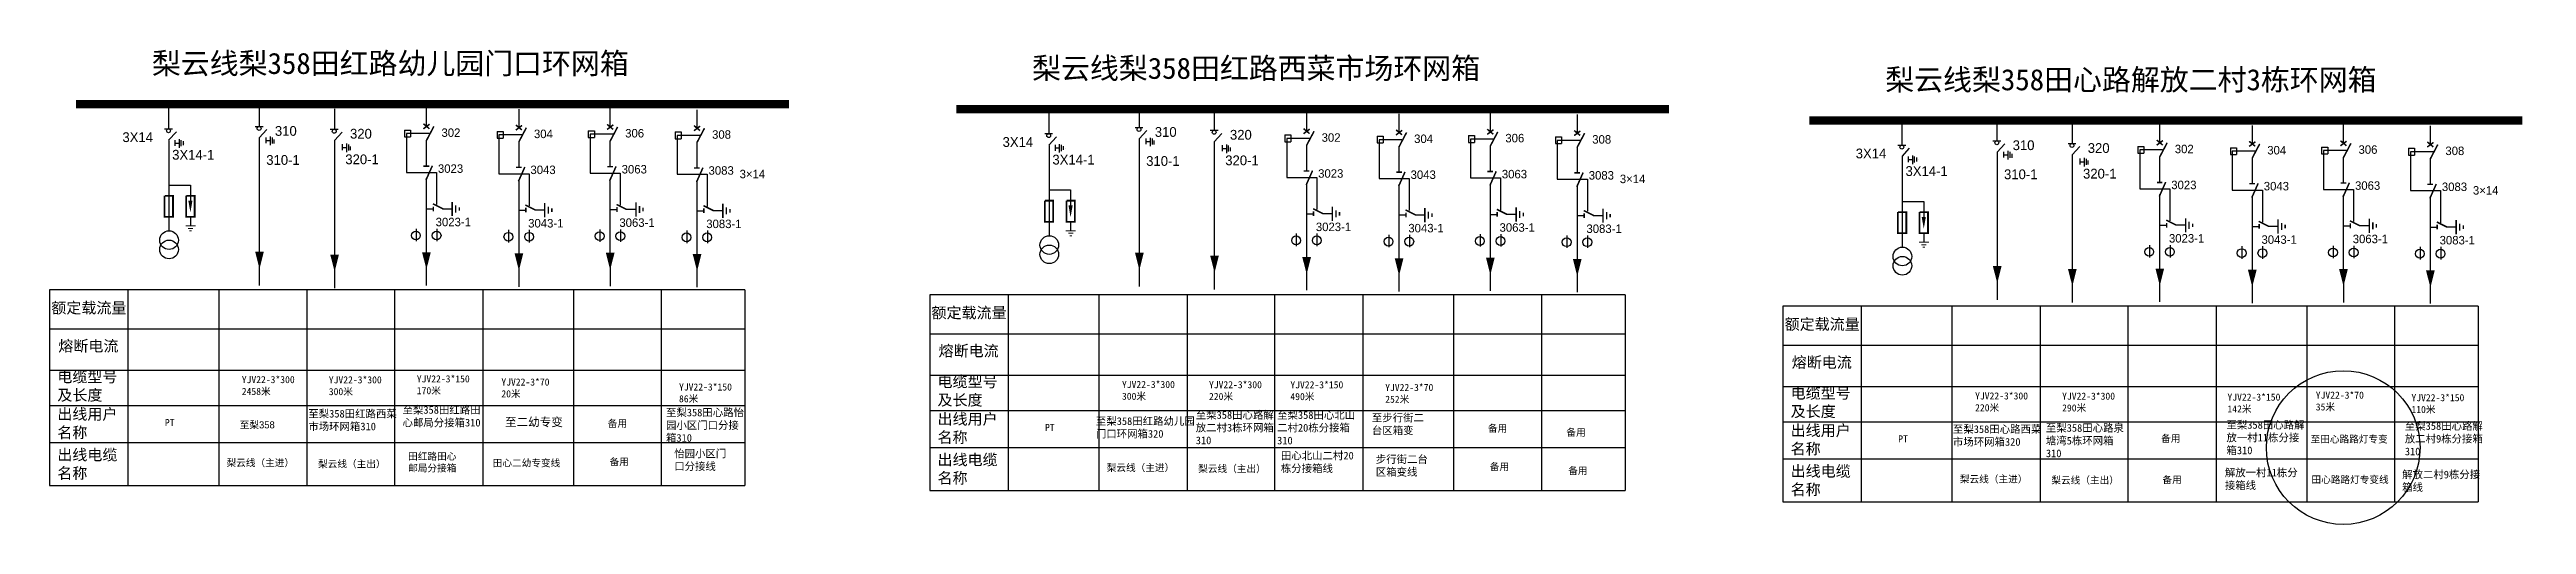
# Model space of a CAD drawing. Extents: x 69 to 1079, y -405 to -10.
# Drawn here: x 78 to 662, y -122 to -10 of the extents above; entities that cross this region are included whole.
import ezdxf

# ---------------------------------------------------------------- set-up
doc = ezdxf.new("R2010")
doc.units = 0
doc.header["$LTSCALE"] = 0.774411
doc.linetypes.add('DASHED', pattern=[0.45, 0.3, -0.15])
doc.layers.get('0').update_dxf_attribs({"linetype": 'CONTINUOUS'})
doc.layers.add('F11', color=7, linetype='CONTINUOUS')
doc.styles.add('hztxt_txtstyle_0.00_0_0', font='', dxfattribs={"bigfont": 'hztxt.shx'})
doc.styles.add('hztxt_txtstyle_1.67_0_0', font='', dxfattribs={"height": 1.668838, "bigfont": 'hztxt.shx'})
doc.styles.add('hztxt_txtstyle_2.00_0_0', font='', dxfattribs={"height": 2, "bigfont": 'hztxt.shx'})
doc.styles.add('hztxt_txtstyle_2.31_0_0', font='', dxfattribs={"height": 2.307931, "bigfont": 'hztxt.shx'})
doc.styles.add('KaiTi_GB2312_txtstyle_1.80_0_0', font='', dxfattribs={"height": 1.8})
doc.styles.add('字体', font='', dxfattribs={"height": 2.5})
doc.styles.add('宋体_txtstyle_1.67_0_0', font='', dxfattribs={"height": 1.668838})
doc.styles.add('宋体_txtstyle_2.00_0_0', font='', dxfattribs={"height": 2})
doc.styles.get('hztxt_txtstyle_0.00_0_0').set_extended_font_data('hztxt')
doc.styles.get('hztxt_txtstyle_1.67_0_0').set_extended_font_data('hztxt')
doc.styles.get('hztxt_txtstyle_2.00_0_0').set_extended_font_data('hztxt')
doc.styles.get('hztxt_txtstyle_2.31_0_0').set_extended_font_data('hztxt')
doc.styles.get('KaiTi_GB2312_txtstyle_1.80_0_0').set_extended_font_data('KaiTi_GB2312')
doc.styles.get('字体').set_extended_font_data('KaiTi_GB2312')
doc.styles.get('宋体_txtstyle_1.67_0_0').set_extended_font_data('宋体')
doc.styles.get('宋体_txtstyle_2.00_0_0').set_extended_font_data('宋体')

msp = doc.modelspace()

# ---------------------------------------------------------------- texts
at = {"style": 'hztxt_txtstyle_2.00_0_0'}
for s, p in [('302', (170.19, -30.28)), ('304', (192.01, -30.57)), ('306', (213.53, -30.42)), ('308', (234.03, -30.72)), ('302', (377.84, -31.43)), ('304', (399.66, -31.72)), ('306', (421.18, -31.57)), ('308', (441.68, -31.87)), ('302', (579.11, -34.13)), ('304', (600.93, -34.42)), ('306', (622.45, -34.27)), ('308', (642.95, -34.57)), ('3023', (169.36, -38.76)), ('3043', (191.18, -39.05)), ('3063', (212.7, -38.91)), ('3083', (233.2, -39.2)), ('3×14', (240.53, -40.04)), ('3023', (377.01, -39.91)), ('3043', (398.83, -40.2)), ('3063', (420.35, -40.06)), ('3083', (440.85, -40.35)), ('3×14', (448.18, -41.19)), ('3023', (578.28, -42.61)), ('3043', (600.1, -42.9)), ('3063', (621.63, -42.76)), ('3083', (642.12, -43.05)), ('3×14', (649.45, -43.89)), ('3023-1', (168.82, -51.35)), ('3043-1', (190.64, -51.65)), ('3063-1', (212.16, -51.5)), ('3083-1', (232.66, -51.79)), ('3023-1', (376.47, -52.5)), ('3043-1', (398.29, -52.8)), ('3063-1', (419.81, -52.65)), ('3083-1', (440.31, -52.94)), ('3023-1', (577.74, -55.2)), ('3043-1', (599.56, -55.5)), ('3063-1', (621.09, -55.35)), ('3083-1', (641.59, -55.64))]:
    msp.add_text(s, height=2, dxfattribs=at).set_placement(p)
at = {"attachment_point": 1}
for s, insert, char_height, width, style in [('{\\fSimSun|b0|i0|c134|p2;梨云线梨}358{\\fSimSun|b0|i0|c134|p2;田红路幼儿园门口环网箱}', (101.87, -10.44), 5, 124.0694, '字体'), ('{\\fSimSun|b0|i0|c134|p2;梨云线梨}358{\\fSimSun|b0|i0|c134|p2;田红路西菜市场环网箱}', (309.53, -11.59), 5, 124.0694, '字体'), ('{\\fSimSun|b0|i0|c134|p2;梨云线梨}358{\\fSimSun|b0|i0|c134|p2;田心路解放二村3栋环网箱}', (510.8, -14.29), 5, 124.0694, '字体'), ('{\\fSimSun|b0|i0|c134|p2;至梨}358{\\fSimSun|b0|i0|c134|p2;田红路西菜市场环网箱310}', (138.78, -94.67), 1.8, 20.8147, '字体'), ('{\\fSimSun|b0|i0|c134|p2;至梨}358{\\fSimSun|b0|i0|c134|p2;田红路田心邮局分接箱310}', (161.01, -93.77), 1.8, 18.837, '字体'), ('{\\fSimSun|b0|i0|c134|p2;至梨}358{\\fSimSun|b0|i0|c134|p2;田心路怡园小区门口分接箱310}', (223.16, -94.38), 1.8, 18.837, '字体'), ('{\\fSimSun|b0|i0|c134|p2;至梨}358{\\fSimSun|b0|i0|c134|p2;田红路幼儿园门口环网箱320}', (324.58, -96.42), 1.8, 23.6178, '字体'), ('{\\fSimSun|b0|i0|c134|p2;至梨}358{\\fSimSun|b0|i0|c134|p2;田心路解放二村3栋环网箱310}', (348.14, -94.96), 1.8, 18.837, '字体'), ('{\\fSimSun|b0|i0|c134|p2;至梨}358{\\fSimSun|b0|i0|c134|p2;田心北山二村20栋分接箱310}', (367.33, -94.99), 1.8, 18.837, '字体'), ('{\\fSimSun|b0|i0|c134|p2;至步行街二台区箱变}', (389.7, -95.62), 1.8, 13.2164, '字体'), ('{\\fSimSun|b0|i0|c134|p2;至梨}358{\\fSimSun|b0|i0|c134|p2;田心路西菜市场环网箱320}', (526.77, -98.31), 1.8, 20.8147, '字体'), ('{\\fSimSun|b0|i0|c134|p2;至梨}358{\\fSimSun|b0|i0|c134|p2;田心路泉塘湾5栋环网箱310}', (548.7, -98.02), 1.8, 18.837, '字体'), ('{\\fSimSun|b0|i0|c134|p2;至梨}358{\\fSimSun|b0|i0|c134|p2;田心路解放一村11栋分接箱310}', (591.3, -97.31), 1.8, 18.837, 'KaiTi_GB2312_txtstyle_1.80_0_0'), ('{\\fSimSun|b0|i0|c134|p2;至梨}358{\\fSimSun|b0|i0|c134|p2;田心路解放二村9栋分接箱310}', (633.38, -97.57), 1.8, 18.837, '字体'), ('{\\fSimSun|b0|i0|c134|p2;怡园小区门口分接线}', (225.1, -104.07), 1.8, 12.4113, '字体'), ('{\\fSimSun|b0|i0|c134|p2;田心北山二村20栋分接箱线}', (368.23, -104.56), 1.8, 18.837, '字体'), ('{\\fSimSun|b0|i0|c134|p2;步行街二台区箱变线}', (390.62, -105.41), 1.8, 13.2164, '字体'), ('{\\fSimSun|b0|i0|c134|p2;解放一村11栋分接箱线}', (590.92, -108.56), 1.8, 18.837, 'KaiTi_GB2312_txtstyle_1.80_0_0'), ('{\\fSimSun|b0|i0|c134|p2;解放二村9栋分接箱线}', (632.75, -109.01), 1.8, 18.837, '字体')]:
    msp.add_mtext(s, dxfattribs=dict(at, insert=insert, char_height=char_height, width=width, style=style))
at = {"linetype": 'DASHED', "attachment_point": 1}
for s, insert, char_height, width, style in [('{\\f\uffbfﾬￌﾣﾤ_GB2312|b0|i0|c134|p49;额定载流量}', (78.14, -69.3), 2.6, 28.7366, 'hztxt_txtstyle_0.00_0_0'), ('{\\f\uffbfﾬￌﾣﾤ_GB2312|b0|i0|c134|p49;额定载流量}', (285.79, -70.45), 2.6, 28.7366, 'hztxt_txtstyle_0.00_0_0'), ('{\\f\uffbfﾬￌﾣﾤ_GB2312|b0|i0|c134|p49;额定载流量}', (487.06, -73.15), 2.6, 28.7366, 'hztxt_txtstyle_0.00_0_0'), ('{\\f\uffbfﾬￌﾣﾤ_GB2312|b0|i0|c134|p49;熔断电流}', (79.8, -78.29), 2.6, 28.7366, 'hztxt_txtstyle_0.00_0_0'), ('{\\f\uffbfﾬￌﾣﾤ_GB2312|b0|i0|c134|p49;熔断电流}', (287.46, -79.44), 2.6, 28.7366, 'hztxt_txtstyle_0.00_0_0'), ('{\\f\uffbfﾬￌﾣﾤ_GB2312|b0|i0|c134|p49;熔断电流}', (488.73, -82.14), 2.6, 28.7366, 'hztxt_txtstyle_0.00_0_0'), ('{\\f\uffbfﾬￌﾣﾤ_GB2312|b0|i0|c134|p49;电缆型号及长度}', (79.56, -85.55), 2.6, 14.4991, 'hztxt_txtstyle_0.00_0_0'), ('{\\fSimSun|b0|i0|c134|p2;YJV22-3*300\\P2458米}', (123.08, -86.69), 1.6688, 24.5783, 'hztxt_txtstyle_0.00_0_0'), ('{\\fSimSun|b0|i0|c134|p2;YJV22-3*300\\P300米}', (143.61, -86.74), 1.6688, 24.5783, 'hztxt_txtstyle_0.00_0_0'), ('{\\fSimSun|b0|i0|c134|p2;YJV22-3*150\\P170米}', (164.37, -86.51), 1.6688, 24.5783, 'hztxt_txtstyle_0.00_0_0'), ('{\\fSimSun|b0|i0|c134|p2;YJV22-3*70\\P20米}', (184.32, -87.26), 1.6688, 24.5783, 'hztxt_txtstyle_1.67_0_0'), ('{\\f\uffbfﾬￌﾣﾤ_GB2312|b0|i0|c134|p49;电缆型号及长度}', (287.21, -86.7), 2.6, 14.4991, 'hztxt_txtstyle_0.00_0_0'), ('{\\fSimSun|b0|i0|c134|p2;YJV22-3*150\\P86米}', (226.23, -88.43), 1.6688, 24.5783, 'hztxt_txtstyle_0.00_0_0'), ('{\\fSimSun|b0|i0|c134|p2;YJV22-3*300\\P300米}', (330.73, -87.84), 1.6688, 24.5783, 'hztxt_txtstyle_0.00_0_0'), ('{\\fSimSun|b0|i0|c134|p2;YJV22-3*300\\P220米}', (351.26, -87.89), 1.6688, 24.5783, 'hztxt_txtstyle_0.00_0_0'), ('{\\fSimSun|b0|i0|c134|p2;YJV22-3*150\\P490米}', (370.46, -87.91), 1.6688, 24.5783, 'hztxt_txtstyle_0.00_0_0'), ('{\\fSimSun|b0|i0|c134|p2;YJV22-3*70\\P252米}', (392.83, -88.54), 1.6688, 24.5783, 'hztxt_txtstyle_0.00_0_0'), ('{\\f\uffbfﾬￌﾣﾤ_GB2312|b0|i0|c134|p49;电缆型号及长度}', (488.48, -89.4), 2.6, 14.4991, 'hztxt_txtstyle_0.00_0_0'), ('{\\fSimSun|b0|i0|c134|p2;YJV22-3*300\\P220米}', (532, -90.54), 1.6688, 24.5783, 'hztxt_txtstyle_0.00_0_0'), ('{\\fSimSun|b0|i0|c134|p2;YJV22-3*300\\P290米}', (552.53, -90.59), 1.6688, 24.5783, 'hztxt_txtstyle_0.00_0_0'), ('{\\fSimSun|b0|i0|c134|p2;YJV22-3*150\\P142米}', (591.54, -90.82), 1.6688, 24.5783, 'hztxt_txtstyle_0.00_0_0'), ('{\\fSimSun|b0|i0|c134|p2;YJV22-3*70\\P35米}', (612.37, -90.35), 1.6688, 24.5783, 'hztxt_txtstyle_0.00_0_0'), ('{\\fSimSun|b0|i0|c134|p2;YJV22-3*150\\P110米}', (634.94, -90.95), 1.6688, 24.5783, 'hztxt_txtstyle_0.00_0_0'), ('{\\f\uffbfﾬￌﾣﾤ_GB2312|b0|i0|c134|p49;出线用户名称}', (79.56, -94.36), 2.6, 14.4991, 'hztxt_txtstyle_0.00_0_0'), ('{\\fSimSun|b0|i0|c134|p2;PT}', (104.93, -96.83), 1.6688, 22.876, 'hztxt_txtstyle_0.00_0_0'), ('{\\fSimSun|b0|i0|c134|p2;至梨\\f\uffbfﾬￌﾣﾤ_GB2312|b0|i0|c134|p49;358}', (122.59, -97.36), 1.6688, 24.5783, 'hztxt_txtstyle_0.00_0_0'), ('至二幼专变', (185.18, -96.53), 2, 22.876, '宋体_txtstyle_2.00_0_0'), ('{\\fSimSun|b0|i0|c134|p2;备用}', (209.42, -97.05), 1.6688, 22.876, 'hztxt_txtstyle_0.00_0_0'), ('{\\f\uffbfﾬￌﾣﾤ_GB2312|b0|i0|c134|p49;出线用户名称}', (287.21, -95.51), 2.6, 14.4991, 'hztxt_txtstyle_0.00_0_0'), ('{\\fSimSun|b0|i0|c134|p2;PT}', (312.58, -97.98), 1.6688, 22.876, 'hztxt_txtstyle_0.00_0_0'), ('{\\fSimSun|b0|i0|c134|p2;备用}', (417.07, -98.2), 1.6688, 22.876, 'hztxt_txtstyle_0.00_0_0'), ('{\\fSimSun|b0|i0|c134|p2;备用}', (435.58, -99.15), 1.6688, 22.876, 'hztxt_txtstyle_0.00_0_0'), ('{\\f\uffbfﾬￌﾣﾤ_GB2312|b0|i0|c134|p49;出线用户名称}', (488.48, -98.21), 2.6, 14.4991, 'hztxt_txtstyle_0.00_0_0'), ('{\\f\uffbfﾬￌﾣﾤ_GB2312|b0|i0|c134|p49;出线电缆名称}', (79.56, -103.96), 2.6, 14.4991, 'hztxt_txtstyle_0.00_0_0'), ('{\\fSimSun|b0|i0|c134|p2;田红路田心邮局分接箱}', (162.33, -104.78), 1.6688, 12.1284, 'hztxt_txtstyle_0.00_0_0'), ('{\\f\uffbfﾬￌﾣﾤ_GB2312|b0|i0|c134|p49;出线电缆名称}', (287.21, -105.11), 2.6, 14.4991, 'hztxt_txtstyle_0.00_0_0'), ('{\\fSimSun|b0|i0|c134|p2;PT}', (513.86, -100.68), 1.6688, 22.876, 'hztxt_txtstyle_0.00_0_0'), ('{\\fSimSun|b0|i0|c134|p2;备用}', (575.89, -100.58), 1.6688, 22.876, 'hztxt_txtstyle_0.00_0_0'), ('{\\fSimSun|b0|i0|c134|p2;至田心路路灯专变}', (611.15, -100.74), 1.6688, 22.876, 'hztxt_txtstyle_0.00_0_0'), ('{\\fSimSun|b0|i0|c134|p2;梨云线（主进）}', (119.48, -106.31), 1.6688, 24.5783, 'hztxt_txtstyle_0.00_0_0'), ('{\\fSimSun|b0|i0|c134|p2;梨云线（主出）}', (141.07, -106.56), 1.6688, 24.5783, 'hztxt_txtstyle_0.00_0_0'), ('田心二幼专变线', (182.28, -106.36), 1.669, 22.876, '宋体_txtstyle_1.67_0_0'), ('{\\fSimSun|b0|i0|c134|p2;备用}', (209.86, -106.07), 1.6688, 22.876, 'hztxt_txtstyle_0.00_0_0'), ('{\\fSimSun|b0|i0|c134|p2;梨云线（主进）}', (327.13, -107.46), 1.6688, 24.5783, 'hztxt_txtstyle_0.00_0_0'), ('{\\fSimSun|b0|i0|c134|p2;梨云线（主出）}', (348.72, -107.71), 1.6688, 24.5783, 'hztxt_txtstyle_0.00_0_0'), ('{\\fSimSun|b0|i0|c134|p2;备用}', (417.51, -107.22), 1.6688, 22.876, 'hztxt_txtstyle_0.00_0_0'), ('{\\fSimSun|b0|i0|c134|p2;备用}', (436.01, -108.17), 1.6688, 22.876, 'hztxt_txtstyle_0.00_0_0'), ('{\\f\uffbfﾬￌﾣﾤ_GB2312|b0|i0|c134|p49;出线电缆名称}', (488.48, -107.81), 2.6, 14.4991, 'hztxt_txtstyle_0.00_0_0'), ('{\\fSimSun|b0|i0|c134|p2;梨云线（主进）}', (528.41, -110.16), 1.6688, 24.5783, 'hztxt_txtstyle_0.00_0_0'), ('{\\fSimSun|b0|i0|c134|p2;梨云线（主出）}', (549.99, -110.41), 1.6688, 24.5783, 'hztxt_txtstyle_0.00_0_0'), ('{\\fSimSun|b0|i0|c134|p2;备用}', (576.2, -110.32), 1.6688, 22.876, 'hztxt_txtstyle_0.00_0_0'), ('{\\fSimSun|b0|i0|c134|p2;田心路路灯专变线}', (611.36, -110.27), 1.6688, 22.876, 'hztxt_txtstyle_0.00_0_0')]:
    msp.add_mtext(s, dxfattribs=dict(at, insert=insert, char_height=char_height, width=width, style=style))
at = {"layer": 'F11', "lineweight": -3, "char_height": 2.3079, "width": 19.4417, "attachment_point": 1}
for s, insert, style in [('\\pl2.308;3X14', (92.61, -29.19), 'hztxt_txtstyle_0.00_0_0'), ('\\pl2.30793;310', (128.59, -27.72), 'hztxt_txtstyle_0.00_0_0'), ('\\pl2.30793;320', (146.31, -28.38), 'hztxt_txtstyle_2.31_0_0'), ('\\pl2.30793;310', (336.17, -27.96), 'hztxt_txtstyle_0.00_0_0'), ('\\pl2.30793;320', (353.9, -28.63), 'hztxt_txtstyle_2.31_0_0'), ('\\pl2.308;3X14-1', (104.35, -33.34), 'hztxt_txtstyle_0.00_0_0'), ('\\pl2.30793;310-1', (126.55, -34.57), 'hztxt_txtstyle_0.00_0_0'), ('\\pl2.30793;320-1', (145.2, -34.42), 'hztxt_txtstyle_2.31_0_0'), ('\\pl2.308;3X14', (300.26, -30.34), 'hztxt_txtstyle_0.00_0_0'), ('\\pl2.308;3X14-1', (312.01, -34.49), 'hztxt_txtstyle_0.00_0_0'), ('\\pl2.30793;310-1', (334.14, -34.81), 'hztxt_txtstyle_0.00_0_0'), ('\\pl2.30793;320-1', (352.79, -34.66), 'hztxt_txtstyle_2.31_0_0'), ('\\pl2.308;3X14', (501.53, -33.04), 'hztxt_txtstyle_0.00_0_0'), ('\\pl2.30793;310', (538.55, -31.09), 'hztxt_txtstyle_0.00_0_0'), ('\\pl2.30793;320', (556.27, -31.76), 'hztxt_txtstyle_2.31_0_0'), ('\\pl2.308;3X14-1', (513.28, -37.19), 'hztxt_txtstyle_0.00_0_0'), ('\\pl2.30793;310-1', (536.52, -37.95), 'hztxt_txtstyle_0.00_0_0'), ('\\pl2.30793;320-1', (555.16, -37.8), 'hztxt_txtstyle_2.31_0_0')]:
    msp.add_mtext(s, dxfattribs=dict(at, insert=insert, style=style))

# ---------------------------------------------------------------- blocks, each defined once
blk = doc.blocks.new('JD')
for points in [[(-2, 0.2), (-2, -0.2), (2, 0.2), (2, -0.2)], [(1, -1.2), (1, -0.8), (-1, -1.2), (-1, -0.8)], [(-0.5, -1.8), (-0.5, -2.2), (0.5, -1.8), (0.5, -2.2)]]:
    blk.add_trace(points)

# ---------------------------------------------------------------- linework, layer by layer
for p, q in [((161.48, -28.68), (162.92, -28.68)), ((161.48, -28.68), (161.48, -30.28)), ((162.92, -28.68), (162.92, -30.28)), ((166.6, -23.42), (166.6, -27.85)), ((183.3, -28.98), (184.74, -28.98)), ((183.3, -28.98), (183.3, -30.57)), ((184.74, -28.98), (184.74, -30.57)), ((188.42, -23.72), (188.42, -28.14)), ((204.82, -28.83), (206.26, -28.83)), ((204.82, -28.83), (204.82, -30.43)), ((206.26, -28.83), (206.26, -30.43)), ((209.94, -23.57), (209.94, -27.99)), ((225.32, -29.12), (226.76, -29.12)), ((225.32, -29.12), (225.32, -30.72)), ((226.76, -29.12), (226.76, -30.72)), ((230.44, -23.86), (230.44, -28.29)), ((374.25, -24.57), (374.25, -29)), ((396.07, -24.87), (396.07, -29.29)), ((417.59, -24.72), (417.59, -29.14)), ((438.09, -25.01), (438.09, -29.44)), ((575.52, -27.27), (575.52, -31.7)), ((597.34, -27.57), (597.34, -31.99)), ((618.87, -27.42), (618.87, -31.84)), ((639.37, -27.71), (639.37, -32.14)), ((105.88, -31.17), (105.88, -52.52)), ((161.48, -30.28), (162.92, -30.28)), ((161.94, -29.52), (161.94, -38.67)), ((167.32, -29.52), (161.94, -29.52)), ((166.6, -31.12), (166.6, -37.07)), ((183.3, -30.57), (184.74, -30.57)), ((183.75, -29.81), (183.75, -38.97)), ((189.14, -29.81), (183.75, -29.81)), ((188.42, -31.42), (188.42, -37.36)), ((204.82, -30.43), (206.26, -30.43)), ((205.28, -29.66), (205.28, -38.82)), ((210.66, -29.66), (205.28, -29.66)), ((209.94, -31.27), (209.94, -37.22)), ((225.32, -30.72), (226.76, -30.72)), ((225.78, -29.96), (225.78, -39.11)), ((231.16, -29.96), (225.78, -29.96)), ((230.44, -31.56), (230.44, -37.51)), ((313.54, -32.32), (313.54, -53.67)), ((369.13, -29.83), (370.57, -29.83)), ((369.13, -29.83), (369.13, -31.43)), ((369.13, -31.43), (370.57, -31.43)), ((369.59, -30.67), (369.59, -39.82)), ((374.97, -30.67), (369.59, -30.67)), ((370.57, -29.83), (370.57, -31.43)), ((374.25, -32.27), (374.25, -38.22)), ((390.95, -30.13), (392.39, -30.13)), ((390.95, -30.13), (390.95, -31.72)), ((390.95, -31.72), (392.39, -31.72)), ((391.41, -30.96), (391.41, -40.12)), ((396.79, -30.96), (391.41, -30.96)), ((392.39, -30.13), (392.39, -31.72)), ((396.07, -32.57), (396.07, -38.51)), ((412.47, -29.98), (413.91, -29.98)), ((412.47, -29.98), (412.47, -31.58)), ((412.47, -31.58), (413.91, -31.58)), ((412.93, -30.81), (412.93, -39.97)), ((418.31, -30.81), (412.93, -30.81)), ((413.91, -29.98), (413.91, -31.58)), ((417.59, -32.42), (417.59, -38.37)), ((432.97, -30.27), (434.41, -30.27)), ((432.97, -30.27), (432.97, -31.87)), ((432.97, -31.87), (434.41, -31.87)), ((433.43, -31.1), (433.43, -40.26)), ((438.81, -31.1), (433.43, -31.1)), ((434.41, -30.27), (434.41, -31.87)), ((438.09, -32.71), (438.09, -38.66)), ((514.81, -35.02), (514.81, -56.37)), ((570.4, -32.53), (571.84, -32.53)), ((570.4, -32.53), (570.4, -34.13)), ((570.4, -34.13), (571.84, -34.13)), ((570.86, -33.37), (570.86, -42.52)), ((576.24, -33.37), (570.86, -33.37)), ((571.84, -32.53), (571.84, -34.13)), ((575.52, -34.97), (575.52, -40.92)), ((592.22, -32.83), (593.66, -32.83)), ((592.22, -32.83), (592.22, -34.42)), ((592.22, -34.42), (593.66, -34.42)), ((592.68, -33.66), (592.68, -42.82)), ((598.06, -33.66), (592.68, -33.66)), ((593.66, -32.83), (593.66, -34.42)), ((613.74, -32.68), (615.18, -32.68)), ((613.74, -32.68), (613.74, -34.28)), ((613.74, -34.28), (615.18, -34.28)), ((614.2, -33.51), (614.2, -42.67)), ((619.59, -33.51), (614.2, -33.51)), ((615.18, -32.68), (615.18, -34.28)), ((634.24, -32.97), (635.68, -32.97)), ((634.24, -32.97), (634.24, -34.57)), ((634.24, -34.57), (635.68, -34.57)), ((634.7, -33.81), (634.7, -42.96)), ((640.09, -33.81), (634.7, -33.81)), ((635.68, -32.97), (635.68, -34.57)), ((161.94, -38.67), (169.04, -38.67)), ((166.6, -40.05), (166.6, -57.61)), ((169.04, -38.67), (169.04, -46.23)), ((183.75, -38.97), (190.86, -38.97)), ((188.42, -40.34), (188.42, -57.9)), ((190.86, -38.97), (190.86, -46.52)), ((205.28, -38.82), (212.38, -38.82)), ((209.94, -40.19), (209.94, -57.76)), ((212.38, -38.82), (212.38, -46.38)), ((225.78, -39.11), (232.88, -39.11)), ((230.44, -40.49), (230.44, -58.05)), ((232.88, -39.11), (232.88, -46.67)), ((369.59, -39.82), (376.69, -39.82)), ((376.69, -39.82), (376.69, -47.38)), ((391.41, -40.12), (398.51, -40.12)), ((398.51, -40.12), (398.51, -47.67)), ((412.93, -39.97), (420.03, -39.97)), ((420.03, -39.97), (420.03, -47.53)), ((433.43, -40.26), (440.53, -40.26)), ((440.53, -40.26), (440.53, -47.82)), ((597.34, -35.27), (597.34, -41.21)), ((618.87, -35.12), (618.87, -41.07)), ((639.37, -35.41), (639.37, -41.36)), ((105.86, -41.63), (110.96, -41.63)), ((110.96, -41.63), (110.96, -45.36)), ((313.51, -42.78), (318.61, -42.78)), ((318.61, -42.78), (318.61, -46.51)), ((374.25, -41.2), (374.25, -58.76)), ((396.07, -41.49), (396.07, -59.05)), ((417.59, -41.34), (417.59, -58.91)), ((438.09, -41.64), (438.09, -59.2)), ((514.79, -45.48), (519.89, -45.48)), ((519.89, -45.48), (519.89, -49.21)), ((570.86, -42.52), (577.96, -42.52)), ((575.52, -43.9), (575.52, -61.46)), ((577.96, -42.52), (577.96, -50.08)), ((592.68, -42.82), (599.78, -42.82)), ((597.34, -44.19), (597.34, -61.75)), ((599.78, -42.82), (599.78, -50.37)), ((614.2, -42.67), (621.3, -42.67)), ((618.87, -44.04), (618.87, -61.61)), ((621.3, -42.67), (621.3, -50.23)), ((634.7, -42.96), (641.8, -42.96)), ((639.37, -44.34), (639.37, -61.9)), ((641.8, -42.96), (641.8, -50.52)), ((110.96, -49.27), (110.96, -51.2)), ((164.21, -51.95), (164.21, -54.88)), ((166.6, -47.26), (168.26, -47.26)), ((169.09, -51.95), (169.09, -54.88)), ((170.43, -47.21), (172.69, -47.21)), ((186.03, -52.24), (186.03, -55.17)), ((188.42, -47.55), (190.08, -47.55)), ((190.91, -52.24), (190.91, -55.17)), ((192.25, -47.51), (194.51, -47.51)), ((207.55, -52.1), (207.55, -55.02)), ((209.94, -47.41), (211.6, -47.41)), ((212.43, -52.1), (212.43, -55.02)), ((213.77, -47.36), (216.03, -47.36)), ((228.05, -52.39), (228.05, -55.32)), ((230.44, -47.7), (232.1, -47.7)), ((232.93, -52.39), (232.93, -55.32)), ((234.27, -47.65), (236.53, -47.65)), ((318.61, -50.42), (318.61, -52.35)), ((374.25, -48.41), (375.91, -48.41)), ((378.08, -48.36), (380.34, -48.36)), ((396.07, -48.7), (397.73, -48.7)), ((399.9, -48.66), (402.16, -48.66)), ((417.59, -48.56), (419.25, -48.56)), ((421.42, -48.51), (423.69, -48.51)), ((438.09, -48.85), (439.75, -48.85)), ((441.92, -48.8), (444.18, -48.8)), ((575.52, -51.11), (577.18, -51.11)), ((579.35, -51.06), (581.62, -51.06)), ((597.34, -51.4), (599, -51.4)), ((601.17, -51.36), (603.43, -51.36)), ((618.87, -51.26), (620.53, -51.26)), ((622.7, -51.21), (624.96, -51.21)), ((639.37, -51.55), (641.03, -51.55)), ((643.2, -51.5), (645.46, -51.5)), ((371.86, -53.1), (371.86, -56.03)), ((376.74, -53.1), (376.74, -56.03)), ((393.68, -53.39), (393.68, -56.32)), ((398.56, -53.39), (398.56, -56.32)), ((415.21, -53.25), (415.21, -56.17)), ((420.09, -53.25), (420.09, -56.17)), ((435.71, -53.54), (435.71, -56.47)), ((440.58, -53.54), (440.58, -56.47)), ((519.89, -53.12), (519.89, -55.05)), ((573.14, -55.8), (573.14, -58.73)), ((578.02, -55.8), (578.02, -58.73)), ((594.95, -56.09), (594.95, -59.02)), ((599.83, -56.09), (599.83, -59.02)), ((616.48, -55.95), (616.48, -58.87)), ((621.36, -55.95), (621.36, -58.87)), ((636.98, -56.24), (636.98, -59.17)), ((641.86, -56.24), (641.86, -59.17)), ((166.61, -59.97), (166.61, -65.32)), ((188.43, -60.26), (188.43, -65.61)), ((209.95, -60.12), (209.95, -65.46)), ((230.45, -60.41), (230.45, -65.76)), ((374.26, -61.12), (374.26, -66.47)), ((396.08, -61.41), (396.08, -66.76)), ((417.6, -61.27), (417.6, -66.61)), ((438.1, -61.56), (438.1, -66.91)), ((575.53, -63.82), (575.53, -69.17)), ((597.35, -64.11), (597.35, -69.46)), ((618.88, -63.97), (618.88, -69.31)), ((639.37, -64.26), (639.37, -69.61))]:
    msp.add_line(p, q)
at = {"linetype": 'Continuous'}
for p, q in [((77.73, -66.36), (77.73, -112.53)), ((106.68, -66.36), (77.73, -66.36)), ((241.78, -66.36), (106.68, -66.36)), ((201.4, -112.53), (201.4, -66.36)), ((222.11, -112.53), (222.1, -66.36)), ((241.85, -112.53), (241.84, -66.36)), ((285.38, -67.51), (285.38, -113.68)), ((314.33, -67.51), (285.38, -67.51)), ((449.43, -67.51), (314.33, -67.51)), ((409.06, -113.68), (409.05, -67.51)), ((429.76, -113.68), (429.75, -67.51)), ((449.5, -113.68), (449.49, -67.51)), ((486.65, -70.21), (486.65, -116.38)), ((515.6, -70.21), (486.65, -70.21)), ((650.7, -70.21), (515.6, -70.21)), ((610.33, -116.38), (610.32, -70.21)), ((631.03, -116.38), (631.02, -70.21)), ((650.77, -116.38), (650.76, -70.21)), ((77.73, -112.53), (241.78, -112.53)), ((285.38, -113.68), (449.43, -113.68)), ((486.65, -116.38), (650.7, -116.38))]:
    msp.add_line(p, q, dxfattribs=at)
at = {"linetype": 'ByBlock'}
for p, q in [((96.22, -66.25), (96.22, -112.53)), ((117.63, -66.25), (117.63, -112.53)), ((138.44, -66.25), (138.44, -112.53)), ((159.1, -66.25), (159.1, -112.53)), ((179.91, -66.25), (179.91, -112.53)), ((303.87, -67.4), (303.87, -113.68)), ((325.28, -67.4), (325.28, -113.68)), ((346.09, -67.4), (346.09, -113.68)), ((366.75, -67.4), (366.75, -113.68)), ((387.56, -67.4), (387.56, -113.68)), ((505.14, -70.1), (505.14, -116.38)), ((526.55, -70.1), (526.55, -116.38)), ((547.36, -70.1), (547.36, -116.38)), ((568.02, -70.1), (568.02, -116.38)), ((588.84, -70.1), (588.84, -116.38)), ((77.9, -75.59), (241.84, -75.59)), ((285.55, -76.74), (449.49, -76.74)), ((486.82, -79.44), (650.76, -79.44)), ((77.9, -85.33), (241.84, -85.33)), ((285.55, -86.47), (449.49, -86.47)), ((486.82, -89.18), (650.77, -89.18)), ((77.9, -93.65), (241.84, -93.65)), ((285.55, -94.8), (449.5, -94.8)), ((486.82, -97.5), (650.77, -97.5)), ((77.9, -102.38), (241.85, -102.38)), ((285.55, -103.53), (449.5, -103.53)), ((486.82, -106.23), (650.77, -106.23))]:
    msp.add_line(p, q, dxfattribs=at)
for points, const_width in [([(84, -22.58), (252.15, -22.58)], 2), ([(291.65, -23.73), (459.8, -23.73)], 2), ([(165.92, -28.39), (167.38, -27.29)], 0.36), ([(165.93, -27.18), (167.34, -28.36)], 0.36), ([(166.6, -31.22), (168.4, -27.8)], 0.36), ([(187.73, -28.68), (189.2, -27.58)], 0.36), ([(187.75, -27.48), (189.16, -28.65)], 0.36), ([(188.42, -31.51), (190.22, -28.1)], 0.36), ([(209.26, -28.53), (210.72, -27.44)], 0.36), ([(209.27, -27.33), (210.68, -28.51)], 0.36), ([(209.94, -31.36), (211.74, -27.95)], 0.36), ([(229.76, -28.82), (231.22, -27.73)], 0.36), ([(229.77, -27.62), (231.18, -28.8)], 0.36), ([(230.44, -31.65), (232.24, -28.24)], 0.36), ([(373.57, -29.53), (375.03, -28.44)], 0.36), ([(373.58, -28.33), (374.99, -29.51)], 0.36), ([(374.25, -32.36), (376.05, -28.95)], 0.36), ([(395.38, -29.83), (396.85, -28.73)], 0.36), ([(395.4, -28.63), (396.81, -29.8)], 0.36), ([(396.07, -32.66), (397.87, -29.24)], 0.36), ([(416.91, -29.68), (418.37, -28.58)], 0.36), ([(416.92, -28.48), (418.33, -29.65)], 0.36), ([(417.59, -32.51), (419.39, -29.1)], 0.36), ([(437.41, -29.97), (438.87, -28.88)], 0.36), ([(437.42, -28.77), (438.83, -29.95)], 0.36), ([(438.09, -32.8), (439.89, -29.39)], 0.36), ([(492.93, -26.43), (661.08, -26.43)], 2), ([(574.84, -32.23), (576.3, -31.14)], 0.36), ([(574.85, -31.03), (576.26, -32.21)], 0.36), ([(575.52, -35.07), (577.32, -31.65)], 0.36), ([(596.66, -32.53), (598.12, -31.43)], 0.36), ([(596.67, -31.33), (598.08, -32.5)], 0.36), ([(597.34, -35.36), (599.14, -31.94)], 0.36), ([(618.18, -32.38), (619.64, -31.29)], 0.36), ([(618.19, -31.18), (619.6, -32.36)], 0.36), ([(618.87, -35.21), (620.67, -31.8)], 0.36), ([(638.68, -32.67), (640.14, -31.58)], 0.36), ([(638.69, -31.47), (640.1, -32.65)], 0.36), ([(639.37, -35.5), (641.16, -32.09)], 0.36), ([(165.95, -37.17), (167.29, -37.17)], 0.36), ([(166.53, -40.49), (168.04, -37.09)], 0.36), ([(187.77, -37.46), (189.11, -37.46)], 0.36), ([(188.34, -40.78), (189.86, -37.38)], 0.36), ([(209.3, -37.31), (210.63, -37.31)], 0.36), ([(209.87, -40.63), (211.38, -37.24)], 0.36), ([(229.8, -37.61), (231.13, -37.61)], 0.36), ([(230.37, -40.93), (231.88, -37.53)], 0.36), ([(373.61, -38.32), (374.94, -38.32)], 0.36), ([(374.18, -41.64), (375.69, -38.24)], 0.36), ([(395.42, -38.61), (396.76, -38.61)], 0.36), ([(396, -41.93), (397.51, -38.53)], 0.36), ([(416.95, -38.46), (418.28, -38.46)], 0.36), ([(417.52, -41.78), (419.03, -38.39)], 0.36), ([(437.45, -38.76), (438.78, -38.76)], 0.36), ([(438.02, -42.08), (439.53, -38.68)], 0.36), ([(574.88, -41.02), (576.21, -41.02)], 0.36), ([(575.45, -44.34), (576.96, -40.94)], 0.36), ([(104.87, -44.18), (104.87, -49.15), (106.86, -49.15), (106.86, -44.18), (104.93, -44.18)], 0.42), ([(109.97, -44.18), (109.97, -49.15), (111.96, -49.15), (111.96, -44.18), (110.03, -44.18)], 0.42), ([(168.17, -46.06), (170.57, -47.26)], 0.36), ([(168.26, -46.71), (168.26, -47.81)], 0.36), ([(189.99, -46.35), (192.39, -47.55)], 0.36), ([(211.51, -46.21), (213.91, -47.41)], 0.36), ([(211.6, -46.85), (211.6, -47.96)], 0.36), ([(232.01, -46.5), (234.41, -47.7)], 0.36), ([(312.52, -45.33), (312.52, -50.3), (314.51, -50.3), (314.51, -45.33), (312.58, -45.33)], 0.42), ([(317.62, -45.33), (317.62, -50.3), (319.61, -50.3), (319.61, -45.33), (317.68, -45.33)], 0.42), ([(596.69, -41.31), (598.03, -41.31)], 0.36), ([(597.27, -44.63), (598.78, -41.23)], 0.36), ([(618.22, -41.16), (619.55, -41.16)], 0.36), ([(618.79, -44.48), (620.31, -41.09)], 0.36), ([(638.72, -41.46), (640.05, -41.46)], 0.36), ([(639.29, -44.78), (640.81, -41.38)], 0.36), ([(190.08, -47), (190.08, -48.11)], 0.36), ([(232.1, -47.15), (232.1, -48.25)], 0.36), ([(375.82, -47.21), (378.22, -48.41)], 0.36), ([(375.91, -47.86), (375.91, -48.96)], 0.36), ([(397.64, -47.5), (400.04, -48.7)], 0.36), ([(397.73, -48.15), (397.73, -49.26)], 0.36), ([(419.16, -47.36), (421.56, -48.56)], 0.36), ([(419.25, -48), (419.25, -49.11)], 0.36), ([(439.66, -47.65), (442.06, -48.85)], 0.36), ([(439.75, -48.29), (439.75, -49.4)], 0.36), ([(513.79, -48.03), (513.79, -53), (515.78, -53), (515.78, -48.03), (513.85, -48.03)], 0.42), ([(518.89, -48.03), (518.89, -53), (520.88, -53), (520.88, -48.03), (518.95, -48.03)], 0.42), ([(577.09, -49.91), (579.49, -51.11)], 0.36), ([(577.18, -50.56), (577.18, -51.66)], 0.36), ([(598.91, -50.2), (601.31, -51.4)], 0.36), ([(599, -50.85), (599, -51.96)], 0.36), ([(620.43, -50.06), (622.83, -51.26)], 0.36), ([(620.53, -50.7), (620.53, -51.81)], 0.36), ([(640.93, -50.35), (643.33, -51.55)], 0.36), ([(641.03, -51), (641.03, -52.1)], 0.36)]:
    msp.add_lwpolyline(points, dxfattribs=dict(const_width=const_width))
for points in [[(110.96, -45.3, 0.98, 0, 0), (110.96, -48.09, 0, 0, 0)], [(318.61, -46.44, 0.98, 0, 0), (318.61, -49.24, 0, 0, 0)], [(519.89, -49.15, 0.98, 0, 0), (519.89, -51.94, 0, 0, 0)], [(127.26, -57.37, 2.05, 0, 0), (127.26, -61.44, 0, 0, 0)], [(144.98, -58.04, 2.05, 0, 0), (144.98, -62.11, 0, 0, 0)], [(166.64, -57.48, 2.05, 0, 0), (166.64, -61.54, 0, 0, 0)], [(188.46, -57.77, 2.05, 0, 0), (188.46, -61.83, 0, 0, 0)], [(209.99, -57.62, 2.05, 0, 0), (209.99, -61.69, 0, 0, 0)], [(230.49, -57.92, 2.05, 0, 0), (230.49, -61.98, 0, 0, 0)], [(334.84, -57.62, 2.05, 0, 0), (334.84, -61.68, 0, 0, 0)], [(352.57, -58.29, 2.05, 0, 0), (352.57, -62.35, 0, 0, 0)], [(374.3, -58.63, 2.05, 0, 0), (374.3, -62.69, 0, 0, 0)], [(396.11, -58.92, 2.05, 0, 0), (396.11, -62.98, 0, 0, 0)], [(417.64, -58.77, 2.05, 0, 0), (417.64, -62.84, 0, 0, 0)], [(438.14, -59.07, 2.05, 0, 0), (438.14, -63.13, 0, 0, 0)], [(537.22, -60.75, 2.05, 0, 0), (537.22, -64.82, 0, 0, 0)], [(554.94, -61.42, 2.05, 0, 0), (554.94, -65.48, 0, 0, 0)], [(575.57, -61.33, 2.05, 0, 0), (575.57, -65.39, 0, 0, 0)], [(597.39, -61.62, 2.05, 0, 0), (597.39, -65.68, 0, 0, 0)], [(618.91, -61.47, 2.05, 0, 0), (618.91, -65.54, 0, 0, 0)], [(639.41, -61.77, 2.05, 0, 0), (639.41, -65.83, 0, 0, 0)]]:
    msp.add_lwpolyline(points, format="xyseb")
for centre, radius in [((105.92, -54.63), 2.2), ((164.16, -53.54), 1.04), ((169.04, -53.54), 1.04), ((105.92, -56.83), 2.2), ((185.98, -53.84), 1.04), ((190.86, -53.84), 1.04), ((207.5, -53.69), 1.04), ((212.38, -53.69), 1.04), ((228, -53.98), 1.04), ((232.88, -53.98), 1.04), ((313.58, -55.78), 2.2), ((313.58, -57.98), 2.2), ((371.81, -54.69), 1.04), ((376.69, -54.69), 1.04), ((393.63, -54.98), 1.04), ((398.51, -54.98), 1.04), ((415.15, -54.84), 1.04), ((420.03, -54.84), 1.04), ((435.65, -55.13), 1.04), ((440.53, -55.13), 1.04), ((514.85, -58.48), 2.2), ((573.08, -57.39), 1.04), ((577.96, -57.39), 1.04), ((594.9, -57.69), 1.04), ((599.78, -57.69), 1.04), ((616.43, -57.54), 1.04), ((621.31, -57.54), 1.04), ((636.93, -57.83), 1.04), ((641.81, -57.83), 1.04), ((514.85, -60.68), 2.2)]:
    msp.add_circle(centre, radius)
at = {"color": 1, "linetype": 'Continuous'}
msp.add_circle((618.85, -103.56), 18.12, dxfattribs=at)
at = {"layer": 'F11', "lineweight": -3}
for p, q in [((127.2, -23.01), (127.2, -27.77)), ((334.79, -23.25), (334.79, -28.01)), ((104.87, -28.37), (106.72, -28.37)), ((105.83, -23.57), (105.83, -28.33)), ((105.83, -31.06), (107.64, -29.09)), ((126.24, -27.81), (128.1, -27.81)), ((127.21, -30.51), (129.01, -28.54)), ((143.96, -28.48), (145.82, -28.48)), ((144.93, -23.68), (144.93, -28.44)), ((144.93, -31.17), (146.74, -29.2)), ((313.48, -24.71), (313.48, -29.47)), ((333.83, -28.05), (335.68, -28.05)), ((334.79, -30.75), (336.6, -28.78)), ((351.55, -28.72), (353.4, -28.72)), ((352.51, -23.92), (352.51, -28.68)), ((514.75, -27.41), (514.75, -32.17)), ((537.16, -26.39), (537.16, -31.15)), ((554.89, -27.05), (554.89, -31.81)), ((107.29, -31.02), (107.29, -32.4)), ((107.3, -31.74), (108.29, -31.74)), ((108.29, -30.82), (108.29, -32.84)), ((108.73, -31.03), (108.73, -32.46)), ((109.22, -31.28), (109.22, -32.22)), ((109.68, -31.88), (109.68, -31.88)), ((127.21, -30.51), (127.21, -65.33)), ((128.76, -30.39), (128.76, -31.77)), ((128.8, -31.15), (129.79, -31.15)), ((129.79, -30.22), (129.79, -32.25)), ((130.23, -30.44), (130.23, -31.87)), ((130.68, -30.89), (130.68, -31.82)), ((144.93, -31.17), (144.93, -65.99)), ((146.75, -32.01), (146.75, -33.39)), ((146.79, -32.77), (147.78, -32.77)), ((147.78, -31.84), (147.78, -33.87)), ((148.22, -32.06), (148.22, -33.48)), ((148.67, -32.51), (148.67, -33.44)), ((312.52, -29.51), (314.37, -29.51)), ((313.49, -32.21), (315.29, -30.24)), ((314.94, -32.17), (314.94, -33.55)), ((314.95, -32.89), (315.94, -32.89)), ((315.94, -31.96), (315.94, -33.99)), ((316.38, -32.18), (316.38, -33.61)), ((316.87, -32.43), (316.87, -33.37)), ((317.33, -33.02), (317.33, -33.02)), ((334.79, -30.75), (334.79, -65.57)), ((336.35, -30.63), (336.35, -32.01)), ((336.39, -31.39), (337.37, -31.39)), ((337.38, -30.47), (337.38, -32.49)), ((337.82, -30.68), (337.82, -32.11)), ((338.27, -31.13), (338.27, -32.07)), ((352.52, -31.42), (354.32, -29.45)), ((352.52, -31.42), (352.52, -66.24)), ((354.34, -32.25), (354.34, -33.63)), ((354.38, -33.01), (355.36, -33.01)), ((355.37, -32.08), (355.37, -34.11)), ((355.81, -32.3), (355.81, -33.73)), ((356.26, -32.75), (356.26, -33.68)), ((513.79, -32.21), (515.64, -32.21)), ((514.76, -34.91), (516.56, -32.94)), ((516.21, -34.87), (516.21, -36.25)), ((517.22, -34.67), (517.22, -36.69)), ((517.65, -34.88), (517.65, -36.31)), ((536.2, -31.19), (538.06, -31.19)), ((537.17, -33.88), (538.98, -31.91)), ((537.17, -33.88), (537.17, -68.7)), ((538.73, -33.77), (538.73, -35.15)), ((538.77, -34.53), (539.75, -34.53)), ((539.76, -33.6), (539.76, -35.63)), ((540.19, -33.82), (540.19, -35.24)), ((540.64, -34.27), (540.64, -35.2)), ((553.93, -31.85), (555.78, -31.85)), ((554.9, -34.55), (556.7, -32.58)), ((554.9, -34.55), (554.9, -69.37)), ((516.23, -35.59), (517.21, -35.59)), ((518.14, -35.13), (518.14, -36.07)), ((518.61, -35.72), (518.61, -35.72)), ((556.72, -35.39), (556.72, -36.77)), ((556.76, -36.15), (557.74, -36.15)), ((557.75, -35.22), (557.75, -37.24)), ((558.18, -35.44), (558.18, -36.86)), ((558.63, -35.88), (558.63, -36.82))]:
    msp.add_line(p, q, dxfattribs=at)
for centre in [(105.79, -28.84), (127.17, -28.28), (144.89, -28.95), (334.75, -28.52), (352.48, -29.19), (313.45, -29.98), (514.72, -32.68), (537.13, -31.66), (554.85, -32.32)]:
    msp.add_circle(centre, 0.459, dxfattribs=at)

# ---------------------------------------------------------------- block references
at = {"xscale": 0.8399999998509884, "yscale": 0.8399999998509884, "zscale": 0.84, "rotation": 90}
for p in [(172.72, -47.28), (194.54, -47.57), (216.07, -47.42), (236.57, -47.72), (380.38, -48.43), (402.19, -48.72), (423.72, -48.57), (444.22, -48.87), (581.65, -51.13), (603.47, -51.42), (624.99, -51.27), (645.49, -51.57)]:
    msp.add_blockref('JD', p, dxfattribs=at)
at = {"xscale": 0.5879999999770007, "yscale": 0.5879999998956009, "zscale": 0.588}
for p in [(111, -51.29), (318.65, -52.43), (519.92, -55.14)]:
    msp.add_blockref('JD', p, dxfattribs=at)

msp.set_redraw_order([(e.dxf.handle, doc.entitydb.next_handle()) for e in msp.query("TEXT MTEXT ATTDEF DIMENSION ARC_DIMENSION")])  # texts and dimensions are drawn at this point

doc.saveas('drawing.dxf')
